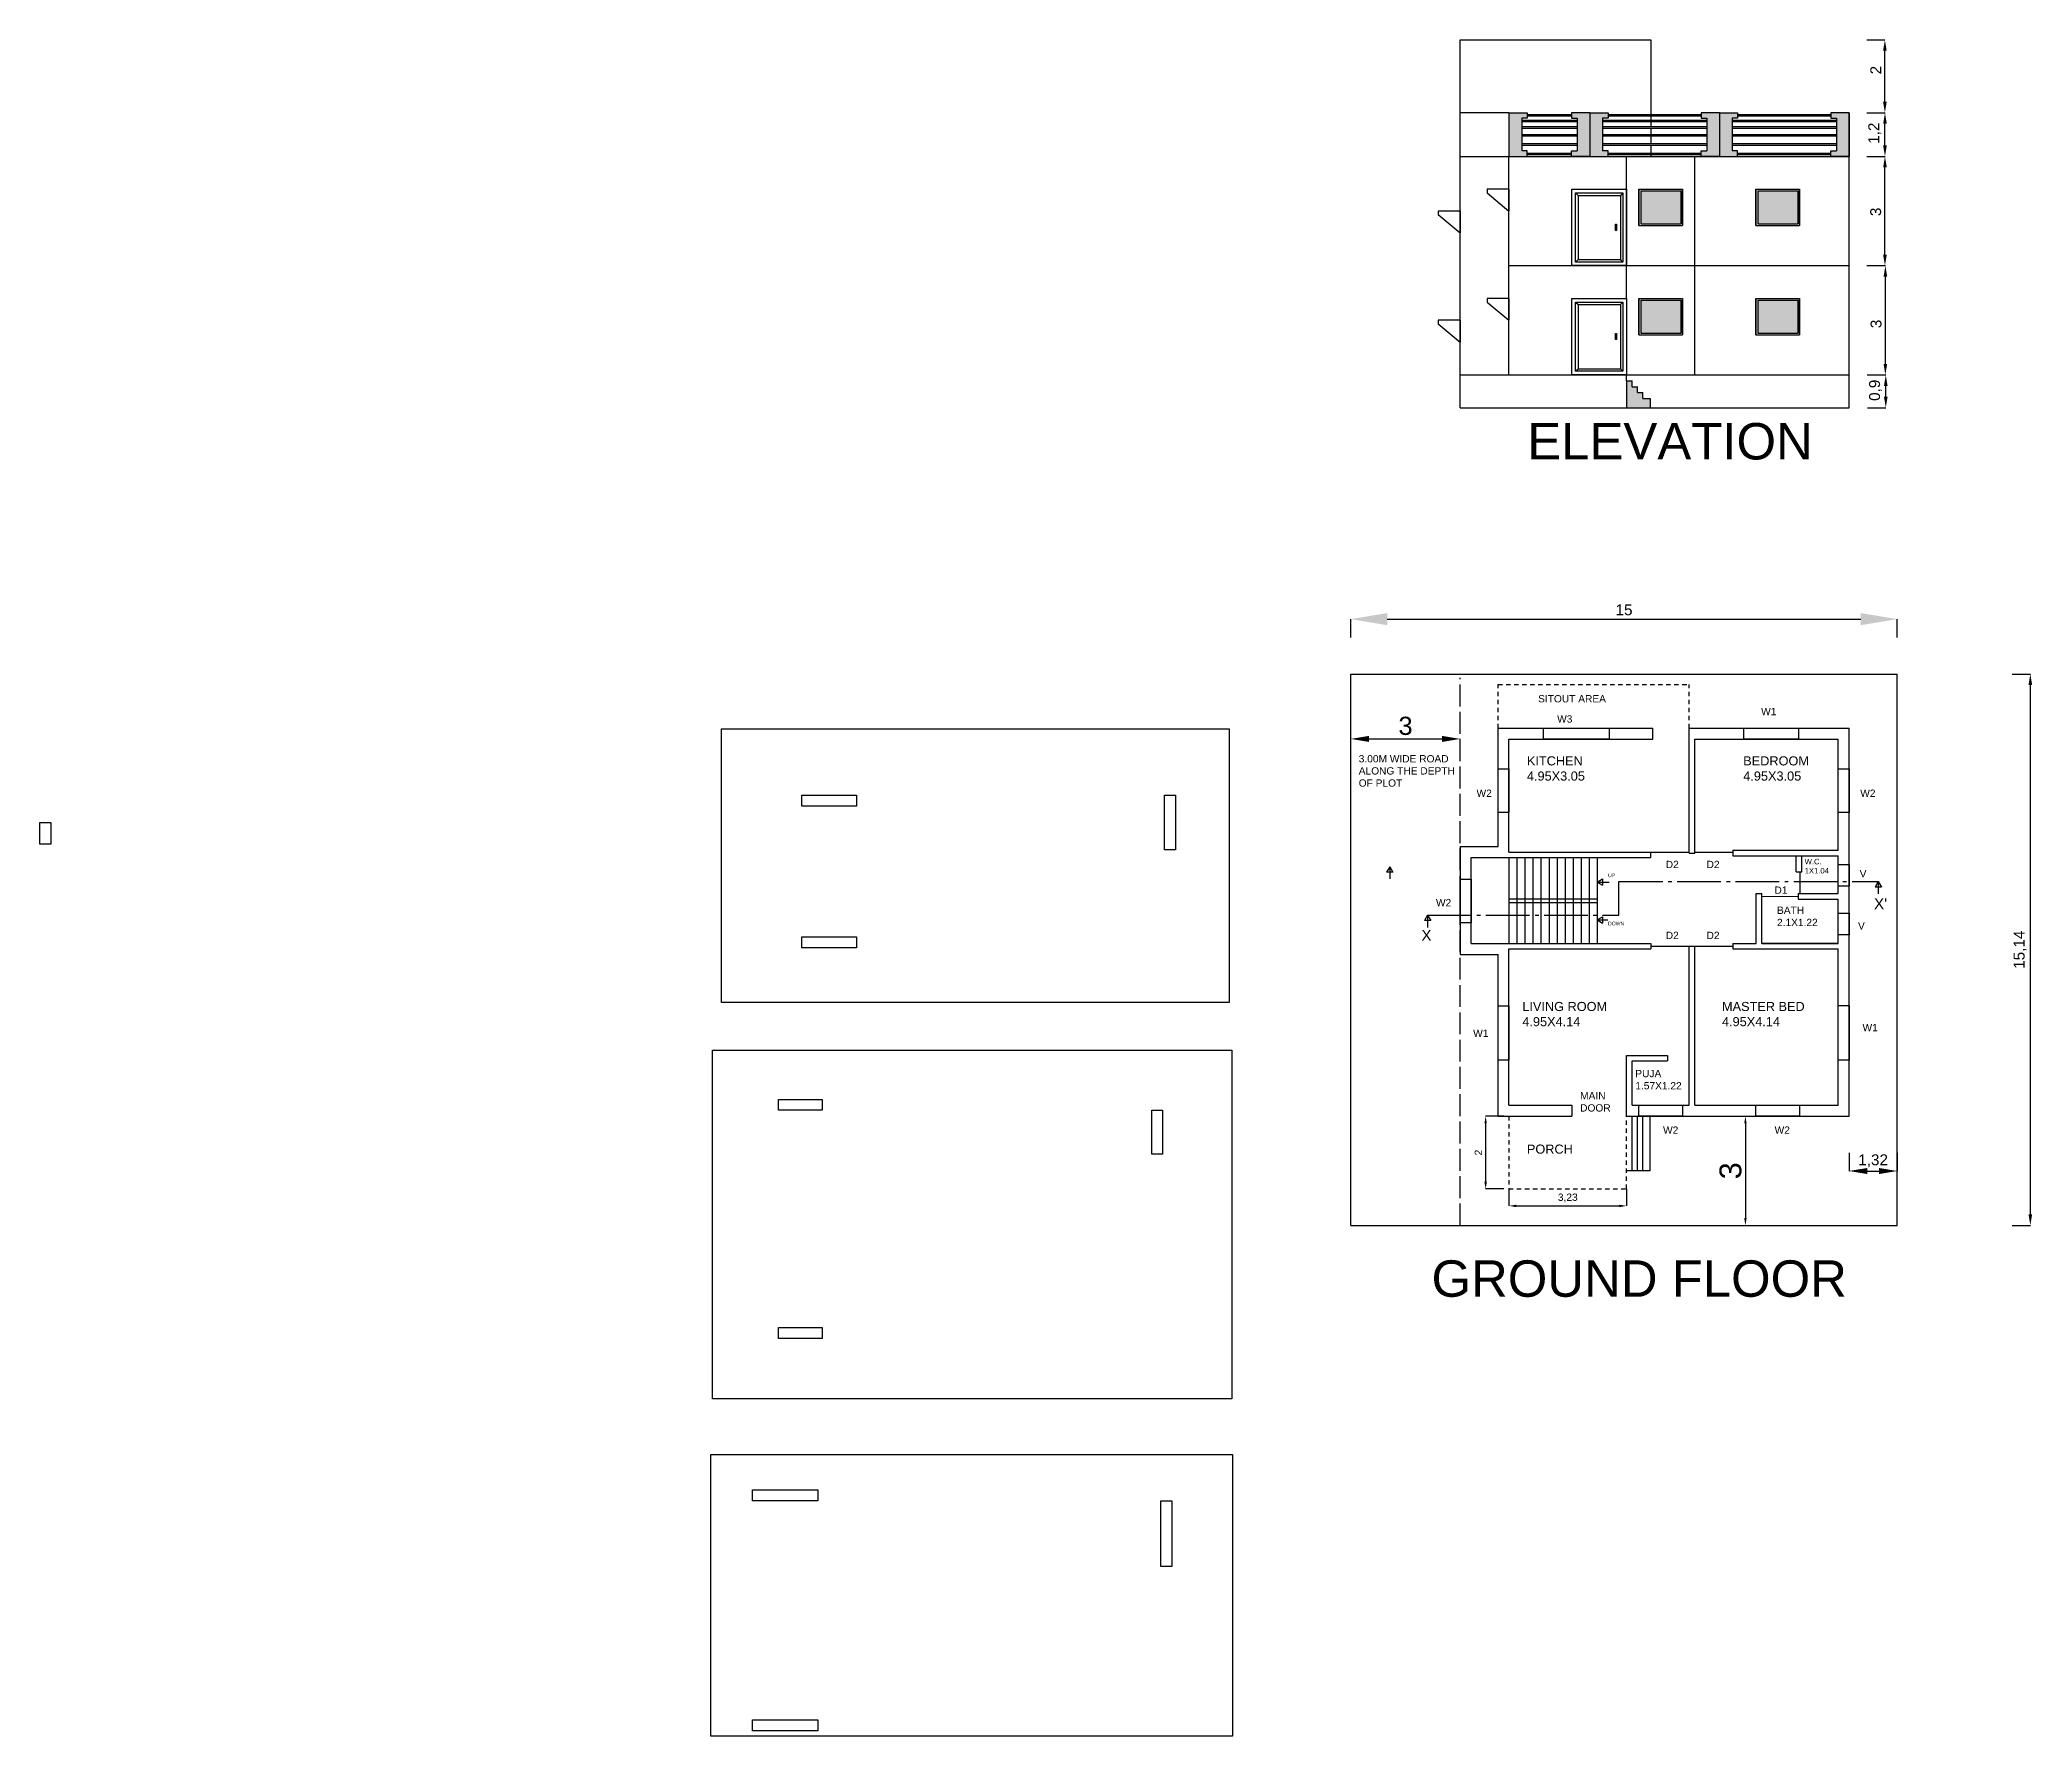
# Model space of a CAD drawing. Header units: metres. Extents: x 2556 to 2770, y 980 to 1029.
# Drawn here: x 2555.6 to 2610.3, y 980.5 to 1027.1 of the extents above; entities that cross this region are included whole.
import ezdxf

# ---------------------------------------------------------------- set-up
doc = ezdxf.new("R2010")
doc.units = ezdxf.units.M
for name, pattern in [('ACAD_ISO02W100', [15, 12, -3]), ('ACAD_ISO04W100', [30, 24, -3, 0, -3]), ('JIS_08_25', [28, 25, -1.125, 0.75, -1.125])]:
    doc.linetypes.add(name, pattern=pattern)
doc.styles.get("Standard").update_dxf_attribs({"font": 'arial.ttf'})
doc.dimstyles.new('ISO-25', dxfattribs={"dimtxt": 0.3, "dimasz": 0.3, "dimexe": 0.001, "dimexo": 0.001, "dimgap": 0.1, "dimtad": 1, "dimtxsty": 'Standard', "dimcen": 2.5, "dimadec": 0, "dimazin": 0, "dimtfac": 1, "dimtmove": 1, "dimatfit": 3, "dimfxl": 0.5, "dimfxlon": 1, "dimarcsym": 0})

msp = doc.modelspace()

# ---------------------------------------------------------------- texts
at = {"color": 7, "linetype": 'JIS_08_25', "true_color": 0xffffff, "char_height": 1, "attachment_point": 1}
for s, width, insert in [('ELEVATION', 4.812715, (2596.42, 1016.5427)), ('GROUND FLOOR', 11.978093, (2593.7895, 993.5517))]:
    msp.add_mtext_dynamic_manual_height_columns(s, width=width, gutter_width=12.5, heights=[0], dxfattribs=dict(at, insert=insert))
at = {"color": 3, "linetype": 'ACAD_ISO02W100', "ltscale": 0.1, "insert": (2596.7173, 1009.0729), "char_height": 0.2, "attachment_point": 1}
msp.add_mtext_dynamic_manual_height_columns('SITOUT AREA', width=2.606743, gutter_width=12.5, heights=[0], dxfattribs=at)
at = {"color": 3, "ltscale": 0.1, "attachment_point": 1}
for s, width, heights, insert, char_height in [('W3', 1.448358, [0.2008], (2597.24, 1008.5171), 0.2), ('W1', 1.448358, [0], (2602.841, 1008.7214), 0.2), ('KITCHEN\\P4.95X3.05', 1.798738, [0], (2596.4101, 1007.3918), 0.25), ('BEDROOM\\P4.95X3.05', 1.798738, [0], (2602.3504, 1007.3918), 0.25), ('W2', 1.448358, [0], (2595.0268, 1006.4784), 0.2), ('W2', 1.448358, [0], (2605.5635, 1006.4784), 0.2), ('D2', 1.448358, [0], (2600.2223, 1004.5227), 0.2), ('D2', 1.448358, [0], (2601.3434, 1004.5227), 0.2), ('W.C. \\P1X1.04', 0.857254, [0], (2604.0374, 1004.5752), 0.15), ('V', 1.448358, [0], (2605.5481, 1004.2676), 0.2), ('W2', 1.448358, [0], (2593.9131, 1003.4732), 0.2), ('D1', 1.448358, [0], (2603.2062, 1003.8175), 0.2), ('BATH 2.1X1.22', 1.727478, [0], (2603.2772, 1003.2636), 0.2), ('V', 1.448358, [0], (2605.5017, 1002.8361), 0.2), ('D2', 1.448358, [0], (2600.2223, 1002.5751), 0.2), ('D2', 1.448358, [0], (2601.3434, 1002.5751), 0.2), ('LIVING ROOM\\P4.95X4.14', 4.582239, [0], (2596.2845, 1000.6473), 0.25), ('MASTER BED\\P4.95X4.14', 4.582239, [0], (2601.7669, 1000.6473), 0.25), ('W1', 1.448358, [0], (2594.9342, 999.8864), 0.2), ('W1', 1.448358, [0], (2605.6256, 1000.0419), 0.2), ('PUJA\\P1.57X1.22', 1.798738, [0], (2599.3865, 998.7807), 0.2), ('MAIN DOOR', 1.019104, [0], (2597.8715, 998.1708), 0.2), ('W2', 1.448358, [0], (2600.1484, 997.2281), 0.2), ('W2', 1.448358, [0], (2603.2119, 997.2281), 0.2), ('PORCH', 1.798738, [0], (2596.4101, 996.7313), 0.25)]:
    msp.add_mtext_dynamic_manual_height_columns(s, width=width, gutter_width=12.5, heights=heights, dxfattribs=dict(at, insert=insert, char_height=char_height))
at = {"color": 3, "linetype": 'ACAD_ISO04W100', "ltscale": 0.1, "attachment_point": 1}
for s, width, insert, char_height in [('3.00M WIDE ROAD ALONG THE DEPTH OF PLOT', 2.785096, (2591.7917, 1007.425), 0.2), ('UP', 0.302603, (2598.6388, 1004.1727), 0.1), ('DOWN', 0.302603, (2598.6388, 1002.8503), 0.1)]:
    msp.add_mtext_dynamic_manual_height_columns(s, width=width, gutter_width=12.5, heights=[0], dxfattribs=dict(at, insert=insert, char_height=char_height))
at = {"color": 7, "ltscale": 0.1, "char_height": 0.3, "attachment_point": 1}
for s, insert in [("X'", (2605.941, 1003.4918)), ('X', (2593.512, 1002.6261))]:
    msp.add_mtext_dynamic_manual_height_columns(s, width=0.576636, gutter_width=12.5, heights=[0], dxfattribs=dict(at, insert=insert))

# ---------------------------------------------------------------- blocks, each defined once
blk = doc.blocks.new('*D1')
at = {"color": 0, "lineweight": -2, "ltscale": 0.1, "transparency": 16777216}
for p, q in [((2591.577, 1010.658), (2591.577, 1011.159)), ((2592.577, 1011.158), (2605.577, 1011.158)), ((2606.577, 1010.658), (2606.577, 1011.159))]:
    blk.add_line(p, q, dxfattribs=at)
at = {"color": 0, "ltscale": 0.1, "transparency": 16777216}
for points in [[(2592.577, 1011.325), (2592.577, 1010.992), (2591.577, 1011.158)], [(2605.577, 1011.325), (2605.577, 1010.992), (2606.577, 1011.158)]]:
    blk.add_solid(points, dxfattribs=at)
at = {"layer": 'Defpoints', "color": 0, "ltscale": 0.1, "transparency": 16777216}
for p in [(2606.577, 1011.158), (2591.577, 1009.651), (2606.577, 1009.651)]:
    blk.add_point(p, dxfattribs=at)
at = {"color": 0, "ltscale": 0.1, "transparency": 16777216, "insert": (2599.077, 1011.412), "char_height": 0.3, "attachment_point": 5}
blk.add_mtext('15', dxfattribs=at)
blk = doc.blocks.new('*D2')
at = {"color": 0, "linetype": 'ByBlock', "lineweight": -2, "ltscale": 0.1, "transparency": 16777216}
for p, q in [((2609.734, 1009.651), (2610.235, 1009.651)), ((2610.234, 994.811), (2610.234, 1009.351)), ((2609.734, 994.511), (2610.235, 994.511))]:
    blk.add_line(p, q, dxfattribs=at)
at = {"color": 0, "linetype": 'ByBlock', "ltscale": 0.1, "transparency": 16777216}
for points in [[(2610.184, 1009.351), (2610.284, 1009.351), (2610.234, 1009.651)], [(2610.184, 994.811), (2610.284, 994.811), (2610.234, 994.511)]]:
    blk.add_solid(points, dxfattribs=at)
at = {"layer": 'Defpoints', "color": 0, "linetype": 'ByBlock', "ltscale": 0.1, "transparency": 16777216}
for p in [(2606.577, 1009.651), (2610.234, 1009.651), (2606.577, 994.511)]:
    blk.add_point(p, dxfattribs=at)
at = {"color": 0, "linetype": 'ByBlock', "ltscale": 0.1, "transparency": 16777216, "insert": (2609.953, 1002.081), "char_height": 0.3, "attachment_point": 5, "rotation": 90}
blk.add_mtext('15,14', dxfattribs=at)
blk = doc.blocks.new('*D3')
at = {"color": 0, "lineweight": -2, "ltscale": 0.01, "transparency": 16777216}
for p, q in [((2591.577, 1007.369), (2591.577, 1007.87)), ((2592.077, 1007.869), (2594.077, 1007.869)), ((2594.577, 1007.369), (2594.577, 1007.87))]:
    blk.add_line(p, q, dxfattribs=at)
at = {"color": 0, "ltscale": 0.01, "transparency": 16777216}
for points in [[(2592.077, 1007.953), (2592.077, 1007.786), (2591.577, 1007.869)], [(2594.077, 1007.953), (2594.077, 1007.786), (2594.577, 1007.869)]]:
    blk.add_solid(points, dxfattribs=at)
at = {"layer": 'Defpoints', "color": 0, "ltscale": 0.01, "transparency": 16777216}
for p in [(2594.577, 1007.869), (2591.577, 1004.911), (2594.577, 1004.911)]:
    blk.add_point(p, dxfattribs=at)
at = {"color": 0, "ltscale": 0.01, "transparency": 16777216, "insert": (2593.077, 1008.225), "char_height": 0.5, "attachment_point": 5}
blk.add_mtext('3', dxfattribs=at)
blk = doc.blocks.new('*D4')
at = {"color": 0, "linetype": 'ByBlock', "lineweight": -2, "ltscale": 0.1, "transparency": 16777216}
for p, q in [((2601.91, 997.511), (2602.412, 997.511)), ((2601.91, 994.511), (2602.412, 994.511))]:
    blk.add_line(p, q, dxfattribs=at)
at = {"color": 0, "linetype": 'ByBlock', "ltscale": 0.1, "transparency": 16777216}
blk.add_line((2602.41, 997.311), (2602.41, 994.711), dxfattribs=at)
for points in [[(2602.376, 997.311), (2602.443, 997.311), (2602.41, 997.511)], [(2602.376, 994.711), (2602.443, 994.711), (2602.41, 994.511)]]:
    blk.add_solid(points, dxfattribs=at)
at = {"layer": 'Defpoints', "color": 0, "linetype": 'ByBlock', "ltscale": 0.1, "transparency": 16777216}
for p in [(2601.797, 997.511), (2601.756, 994.511), (2602.41, 994.511)]:
    blk.add_point(p, dxfattribs=at)
at = {"color": 0, "linetype": 'ByBlock', "ltscale": 0.1, "transparency": 16777216, "insert": (2602.003, 996.011), "char_height": 0.6, "attachment_point": 5, "rotation": 90}
blk.add_mtext('3', dxfattribs=at)
blk = doc.blocks.new('*D5')
at = {"color": 0, "linetype": 'ACAD_ISO04W100', "lineweight": -2, "ltscale": 0.1, "transparency": 16777216}
for p, q in [((2595.777, 997.511), (2595.275, 997.511)), ((2595.277, 997.311), (2595.277, 995.711)), ((2595.777, 995.511), (2595.275, 995.511))]:
    blk.add_line(p, q, dxfattribs=at)
at = {"color": 0, "linetype": 'ACAD_ISO04W100', "ltscale": 0.1, "transparency": 16777216}
for points in [[(2595.243, 997.311), (2595.31, 997.311), (2595.277, 997.511)], [(2595.243, 995.711), (2595.31, 995.711), (2595.277, 995.511)]]:
    blk.add_solid(points, dxfattribs=at)
at = {"layer": 'Defpoints', "color": 0, "linetype": 'ACAD_ISO04W100', "ltscale": 0.1, "transparency": 16777216}
for p in [(2595.917, 997.511), (2595.277, 995.511), (2595.917, 995.511)]:
    blk.add_point(p, dxfattribs=at)
at = {"color": 0, "linetype": 'ACAD_ISO04W100', "ltscale": 0.1, "transparency": 16777216, "insert": (2595.076, 996.511), "char_height": 0.2, "attachment_point": 5, "rotation": 90}
blk.add_mtext('2', dxfattribs=at)
blk = doc.blocks.new('*D6')
at = {"color": 0, "linetype": 'ByBlock', "lineweight": -2, "ltscale": 0.1, "transparency": 16777216}
for p, q in [((2595.917, 995.509), (2595.917, 995.045)), ((2599.147, 995.509), (2599.147, 995.045)), ((2596.117, 995.047), (2598.947, 995.047))]:
    blk.add_line(p, q, dxfattribs=at)
at = {"color": 0, "linetype": 'ByBlock', "ltscale": 0.1, "transparency": 16777216}
for points in [[(2596.117, 995.08), (2596.117, 995.013), (2595.917, 995.047)], [(2598.947, 995.08), (2598.947, 995.013), (2599.147, 995.047)]]:
    blk.add_solid(points, dxfattribs=at)
at = {"layer": 'Defpoints', "color": 0, "linetype": 'ByBlock', "ltscale": 0.1, "transparency": 16777216}
for p in [(2595.917, 995.511), (2599.147, 995.511), (2599.147, 995.047)]:
    blk.add_point(p, dxfattribs=at)
at = {"color": 0, "linetype": 'ByBlock', "ltscale": 0.1, "transparency": 16777216, "insert": (2597.532, 995.267), "char_height": 0.2, "attachment_point": 5}
blk.add_mtext('3,23', dxfattribs=at)
blk = doc.blocks.new('*D7')
at = {"color": 0, "lineweight": -2, "ltscale": 0.1, "transparency": 16777216}
for p, q in [((2605.257, 996.505), (2605.257, 996.004)), ((2606.577, 996.505), (2606.577, 996.004)), ((2605.757, 996.005), (2606.077, 996.005))]:
    blk.add_line(p, q, dxfattribs=at)
at = {"color": 0, "ltscale": 0.1, "transparency": 16777216}
for points in [[(2605.757, 996.088), (2605.757, 995.921), (2605.257, 996.005)], [(2606.077, 996.088), (2606.077, 995.921), (2606.577, 996.005)]]:
    blk.add_solid(points, dxfattribs=at)
at = {"layer": 'Defpoints', "color": 0, "ltscale": 0.1, "transparency": 16777216}
for p in [(2605.257, 997.511), (2606.577, 997.511), (2606.577, 996.005)]:
    blk.add_point(p, dxfattribs=at)
at = {"color": 0, "ltscale": 0.1, "transparency": 16777216, "insert": (2605.917, 996.285), "char_height": 0.3, "attachment_point": 5}
blk.add_mtext('1,32', dxfattribs=at)
blk = doc.blocks.new('*D31')
at = {"color": 0, "linetype": 'ACAD_ISO04W100', "lineweight": -2, "ltscale": 0.1, "transparency": 16777216}
for p, q in [((2605.764, 1017.864), (2606.265, 1017.864)), ((2606.264, 1017.264), (2606.264, 1017.564)), ((2605.764, 1016.964), (2606.265, 1016.964))]:
    blk.add_line(p, q, dxfattribs=at)
at = {"color": 0, "linetype": 'ACAD_ISO04W100', "ltscale": 0.1, "transparency": 16777216}
for points in [[(2606.214, 1017.564), (2606.314, 1017.564), (2606.264, 1017.864)], [(2606.214, 1017.264), (2606.314, 1017.264), (2606.264, 1016.964)]]:
    blk.add_solid(points, dxfattribs=at)
at = {"layer": 'Defpoints', "color": 0, "linetype": 'ACAD_ISO04W100', "ltscale": 0.1, "transparency": 16777216}
for p in [(2605.257, 1017.864), (2606.264, 1017.864), (2605.257, 1016.964)]:
    blk.add_point(p, dxfattribs=at)
at = {"color": 0, "linetype": 'ACAD_ISO04W100', "ltscale": 0.1, "transparency": 16777216, "insert": (2605.984, 1017.442), "char_height": 0.3, "attachment_point": 5, "rotation": 90}
blk.add_mtext('0,9', dxfattribs=at)
blk = doc.blocks.new('*D32')
at = {"color": 0, "linetype": 'ACAD_ISO04W100', "lineweight": -2, "ltscale": 0.1, "transparency": 16777216}
for p, q in [((2605.753, 1020.864), (2606.254, 1020.864)), ((2606.253, 1018.164), (2606.253, 1020.564)), ((2605.753, 1017.864), (2606.254, 1017.864))]:
    blk.add_line(p, q, dxfattribs=at)
at = {"color": 0, "linetype": 'ACAD_ISO04W100', "ltscale": 0.1, "transparency": 16777216}
for points in [[(2606.203, 1020.564), (2606.303, 1020.564), (2606.253, 1020.864)], [(2606.203, 1018.164), (2606.303, 1018.164), (2606.253, 1017.864)]]:
    blk.add_solid(points, dxfattribs=at)
at = {"layer": 'Defpoints', "color": 0, "linetype": 'ACAD_ISO04W100', "ltscale": 0.1, "transparency": 16777216}
for p in [(2605.257, 1020.864), (2606.253, 1020.864), (2605.257, 1017.864)]:
    blk.add_point(p, dxfattribs=at)
at = {"color": 0, "linetype": 'ACAD_ISO04W100', "ltscale": 0.1, "transparency": 16777216, "insert": (2605.999, 1019.264), "char_height": 0.3, "attachment_point": 5, "rotation": 90}
blk.add_mtext('3', dxfattribs=at)
blk = doc.blocks.new('*D33')
at = {"color": 0, "linetype": 'ACAD_ISO04W100', "lineweight": -2, "ltscale": 0.1, "transparency": 16777216}
for p, q in [((2605.742, 1023.864), (2606.243, 1023.864)), ((2606.242, 1021.164), (2606.242, 1023.564)), ((2605.742, 1020.864), (2606.243, 1020.864))]:
    blk.add_line(p, q, dxfattribs=at)
at = {"color": 0, "linetype": 'ACAD_ISO04W100', "ltscale": 0.1, "transparency": 16777216}
for points in [[(2606.192, 1023.564), (2606.292, 1023.564), (2606.242, 1023.864)], [(2606.192, 1021.164), (2606.292, 1021.164), (2606.242, 1020.864)]]:
    blk.add_solid(points, dxfattribs=at)
at = {"layer": 'Defpoints', "color": 0, "linetype": 'ACAD_ISO04W100', "ltscale": 0.1, "transparency": 16777216}
for p in [(2605.257, 1023.864), (2606.242, 1023.864), (2605.257, 1020.864)]:
    blk.add_point(p, dxfattribs=at)
at = {"color": 0, "linetype": 'ACAD_ISO04W100', "ltscale": 0.1, "transparency": 16777216, "insert": (2605.989, 1022.341), "char_height": 0.3, "attachment_point": 5, "rotation": 90}
blk.add_mtext('3', dxfattribs=at)
blk = doc.blocks.new('*D34')
at = {"color": 0, "linetype": 'ACAD_ISO04W100', "lineweight": -2, "ltscale": 0.1, "transparency": 16777216}
for p, q in [((2605.742, 1025.064), (2606.243, 1025.064)), ((2606.242, 1024.164), (2606.242, 1024.764)), ((2605.742, 1023.864), (2606.243, 1023.864))]:
    blk.add_line(p, q, dxfattribs=at)
at = {"color": 0, "linetype": 'ACAD_ISO04W100', "ltscale": 0.1, "transparency": 16777216}
for points in [[(2606.192, 1024.764), (2606.292, 1024.764), (2606.242, 1025.064)], [(2606.192, 1024.164), (2606.292, 1024.164), (2606.242, 1023.864)]]:
    blk.add_solid(points, dxfattribs=at)
at = {"layer": 'Defpoints', "color": 0, "linetype": 'ACAD_ISO04W100', "ltscale": 0.1, "transparency": 16777216}
for p in [(2605.257, 1025.064), (2606.242, 1025.064), (2605.257, 1023.864)]:
    blk.add_point(p, dxfattribs=at)
at = {"color": 0, "linetype": 'ACAD_ISO04W100', "ltscale": 0.1, "transparency": 16777216, "insert": (2605.962, 1024.5), "char_height": 0.3, "attachment_point": 5, "rotation": 90}
blk.add_mtext('1,2', dxfattribs=at)
blk = doc.blocks.new('*D35')
at = {"color": 0, "linetype": 'ACAD_ISO04W100', "lineweight": -2, "ltscale": 0.1, "transparency": 16777216}
for p, q in [((2605.74, 1027.064), (2606.241, 1027.064)), ((2606.24, 1025.364), (2606.24, 1026.764)), ((2605.74, 1025.064), (2606.241, 1025.064))]:
    blk.add_line(p, q, dxfattribs=at)
at = {"color": 0, "linetype": 'ACAD_ISO04W100', "ltscale": 0.1, "transparency": 16777216}
for points in [[(2606.19, 1026.764), (2606.29, 1026.764), (2606.24, 1027.064)], [(2606.19, 1025.364), (2606.29, 1025.364), (2606.24, 1025.064)]]:
    blk.add_solid(points, dxfattribs=at)
at = {"layer": 'Defpoints', "color": 0, "linetype": 'ACAD_ISO04W100', "ltscale": 0.1, "transparency": 16777216}
for p in [(2605.563, 1027.064), (2606.24, 1027.064), (2605.563, 1025.064)]:
    blk.add_point(p, dxfattribs=at)
at = {"color": 0, "linetype": 'ACAD_ISO04W100', "ltscale": 0.1, "transparency": 16777216, "insert": (2605.99, 1026.233), "char_height": 0.3, "attachment_point": 5, "rotation": 90}
blk.add_mtext('2', dxfattribs=at)

# ---------------------------------------------------------------- dimensions: what is measured, and where the dimension line sits
at = {"color": 3, "linetype": 'ACAD_ISO04W100', "ltscale": 0.1}
for base, p1, p2, picture, middle, dimtype in [((2606.2404, 1027.0645), (2605.5629, 1025.0645), (2605.5629, 1027.0645), '*D35', (2606.2404, 1026.2334), 160), ((2606.2419, 1025.0645), (2605.2568, 1023.8645), (2605.2568, 1025.0645), '*D34', (2606.2419, 1024.5003), 161), ((2606.2421, 1023.8645), (2605.2568, 1020.8645), (2605.2568, 1023.8645), '*D33', (2606.2421, 1022.3406), 161), ((2606.2526, 1020.8645), (2605.2568, 1017.8645), (2605.2568, 1020.8645), '*D32', (2606.2526, 1019.2638), 160), ((2606.2643, 1017.8645), (2605.2568, 1016.9645), (2605.2568, 1017.8645), '*D31', (2606.2643, 1017.4415), 160)]:
    dim = msp.add_linear_dim(base=base, p1=p1, p2=p2, angle=90, dimstyle='ISO-25', dxfattribs=at)
    dim.commit()
    dim.dimension.update_dxf_attribs({"geometry": picture, "text_midpoint": middle, "dimtype": dimtype})
at = {"color": 7, "ltscale": 0.1}
dim = msp.add_linear_dim(base=(2606.5768, 1011.1585), p1=(2591.5768, 1009.6511), p2=(2606.5768, 1009.6511), dimstyle='ISO-25', override={"dimasz": 1}, dxfattribs=at)
dim.commit()
dim.dimension.update_dxf_attribs({"geometry": '*D1', "text_midpoint": (2599.0768, 1011.4116)})
at = {"color": 7, "linetype": 'ByBlock', "ltscale": 0.1}
dim = msp.add_linear_dim(base=(2610.2337, 1009.6511), p1=(2606.5768, 994.5111), p2=(2606.5768, 1009.6511), angle=90, dimstyle='ISO-25', dxfattribs=at)
dim.commit()
dim.dimension.update_dxf_attribs({"geometry": '*D2', "text_midpoint": (2609.9534, 1002.0811)})
at = {"color": 7, "ltscale": 0.01}
dim = msp.add_linear_dim(base=(2594.5768, 1007.8692), p1=(2591.5768, 1004.9111), p2=(2594.5768, 1004.9111), dimstyle='ISO-25', override={"dimtxt": 0.5, "dimasz": 0.5}, dxfattribs=at)
dim.commit()
dim.dimension.update_dxf_attribs({"geometry": '*D3', "text_midpoint": (2593.0768, 1008.2247)})
at = {"color": 7, "linetype": 'ACAD_ISO04W100', "ltscale": 0.1}
dim = msp.add_linear_dim(base=(2595.2767, 995.5111), p1=(2595.9168, 997.5111), p2=(2595.9168, 995.5111), angle=90, dimstyle='ISO-25', override={"dimtxt": 0.2, "dimasz": 0.2, "dimexe": 0.002, "dimexo": 0.002}, dxfattribs=at)
dim.commit()
dim.dimension.update_dxf_attribs({"geometry": '*D5', "text_midpoint": (2595.0763, 996.5111)})
at = {"color": 7, "linetype": 'ByBlock', "ltscale": 0.1}
dim = msp.add_linear_dim(base=(2602.4098, 994.5111), p1=(2601.7965, 997.5111), p2=(2601.7561, 994.5111), angle=90, dimstyle='ISO-25', override={"dimtxt": 0.6, "dimasz": 0.2, "dimexe": 0.002, "dimexo": 0.002, "dimlwd": 65535}, dxfattribs=at)
dim.commit()
dim.dimension.update_dxf_attribs({"geometry": '*D4', "text_midpoint": (2602.0032, 996.0111)})
at = {"color": 7, "ltscale": 0.1}
dim = msp.add_linear_dim(base=(2606.5768, 996.0046), p1=(2605.2568, 997.5111), p2=(2606.5768, 997.5111), dimstyle='ISO-25', override={"dimtxt": 0.3, "dimasz": 0.5}, dxfattribs=at)
dim.commit()
dim.dimension.update_dxf_attribs({"geometry": '*D7', "text_midpoint": (2605.9168, 996.0046), "dimtype": 160})
at = {"color": 7, "linetype": 'ByBlock', "ltscale": 0.1}
dim = msp.add_linear_dim(base=(2599.1468, 995.0466), p1=(2595.9168, 995.5111), p2=(2599.1468, 995.5111), dimstyle='ISO-25', override={"dimtxt": 0.2, "dimasz": 0.2, "dimexe": 0.002, "dimexo": 0.002}, dxfattribs=at)
dim.commit()
dim.dimension.update_dxf_attribs({"geometry": '*D6', "text_midpoint": (2597.5318, 995.2668)})

# ---------------------------------------------------------------- hatches: boundary and pattern name
at = {"ltscale": 0.1}
h = msp.add_hatch(color=7, dxfattribs=at)
h.dxf.hatch_style = 1
h.paths.add_polyline_path([(2596.4168, 1025.0645), (2595.9168, 1025.0645), (2595.9168, 1023.8645), (2596.4168, 1023.8645), (2596.4168, 1024.0145), (2596.2668, 1024.0145), (2596.2668, 1024.9145), (2596.4168, 1024.9145)])
h.paths.add_polyline_path([(2598.1368, 1025.0645), (2597.6368, 1025.0645), (2597.6368, 1024.9145), (2597.7868, 1024.9145), (2597.7868, 1024.0145), (2597.6368, 1024.0145), (2597.6368, 1023.8645), (2598.1368, 1023.8645)])
h.paths.add_polyline_path([(2598.4868, 1024.9145), (2598.6368, 1024.9145), (2598.6368, 1025.0645), (2598.1368, 1025.0645), (2598.1368, 1023.8645), (2598.6368, 1023.8645), (2598.6368, 1024.0145), (2598.4868, 1024.0145)])
h.paths.add_polyline_path([(2601.6968, 1025.0645), (2601.1968, 1025.0645), (2601.1968, 1024.9145), (2601.3468, 1024.9145), (2601.3468, 1024.0145), (2601.1968, 1024.0145), (2601.1968, 1023.8645), (2601.6968, 1023.8645)])
h.paths.add_polyline_path([(2602.0468, 1024.9145), (2602.1968, 1024.9145), (2602.1968, 1025.0645), (2601.6968, 1025.0645), (2601.6968, 1023.8645), (2602.1968, 1023.8645), (2602.1968, 1024.0145), (2602.0468, 1024.0145)])
h.paths.add_polyline_path([(2605.2568, 1025.0645), (2604.7568, 1025.0645), (2604.7568, 1024.9145), (2604.9068, 1024.9145), (2604.9068, 1024.0145), (2604.7568, 1024.0145), (2604.7568, 1023.8645), (2605.2568, 1023.8645)])
h = msp.add_hatch(dxfattribs=at)
h.set_pattern_fill('ANSI33', scale=0.01)
h.paths.add_polyline_path([(2600.634, 1022.9145), (2599.534, 1022.9145), (2599.534, 1022.0145), (2600.634, 1022.0145)])
h.paths.add_polyline_path([(2603.8474, 1022.9145), (2602.7474, 1022.9145), (2602.7474, 1022.0145), (2603.8474, 1022.0145)])
h.paths.add_polyline_path([(2600.634, 1019.9145), (2599.534, 1019.9145), (2599.534, 1019.0145), (2600.634, 1019.0145)])
h.paths.add_polyline_path([(2603.8474, 1019.9145), (2602.7474, 1019.9145), (2602.7474, 1019.0145), (2603.8474, 1019.0145)])
h = msp.add_hatch(color=7, dxfattribs=at)
h.dxf.hatch_style = 1
h.paths.add_polyline_path([(2599.5968, 1017.2165), (2599.5975, 1017.3785), (2599.4468, 1017.3785), (2599.4468, 1017.5405), (2599.2968, 1017.5405), (2599.2968, 1017.7025), (2599.1468, 1017.7025), (2599.1468, 1016.9645), (2599.7974, 1016.9645), (2599.7987, 1017.2165)])

# ---------------------------------------------------------------- linework, layer by layer
at = {"color": 1, "ltscale": 0.1}
for p, q in [((2594.5768, 1025.0645), (2594.5768, 1027.0645)), ((2594.5768, 1027.0645), (2599.8168, 1027.0645)), ((2599.8168, 1027.0645), (2599.8165, 1025.0145)), ((2594.5768, 1016.9645), (2594.5768, 1025.0645)), ((2595.9168, 1025.0645), (2594.5768, 1025.0645)), ((2598.1368, 1025.0645), (2598.1368, 1023.8645)), ((2601.6968, 1025.0645), (2601.6968, 1023.8645)), ((2605.2568, 1016.9645), (2605.2568, 1025.0645)), ((2594.5768, 1023.8645), (2605.2568, 1023.8645)), ((2595.9168, 1017.8645), (2595.9168, 1023.8645)), ((2599.1468, 1019.9645), (2599.1468, 1023.8645)), ((2601.0168, 1017.8645), (2601.0168, 1023.8645)), ((2595.9168, 1020.8645), (2605.2568, 1020.8645)), ((2594.5768, 1017.8645), (2605.2568, 1017.8645)), ((2594.5768, 1016.9645), (2605.2568, 1016.9645)), ((2595.6168, 1004.9111), (2595.6168, 1008.1611)), ((2595.9168, 1007.8111), (2595.9168, 1007.8611)), ((2595.9168, 1004.7611), (2595.9168, 1007.8111)), ((2599.8668, 1007.8611), (2599.8668, 1008.1611)), ((2594.5768, 1004.9111), (2594.5768, 1001.9511)), ((2599.8168, 1004.6111), (2599.8168, 1004.7611)), ((2600.8668, 1004.7361), (2601.0168, 1004.7361)), ((2602.0668, 1004.8111), (2602.0668, 1004.6611)), ((2603.8068, 1004.2211), (2603.8068, 1004.6611)), ((2603.9568, 1004.2211), (2603.9568, 1004.6611)), ((2603.8068, 1004.2211), (2603.9568, 1004.2211)), ((2602.7068, 1002.2511), (2602.7068, 1003.6211)), ((2602.7068, 1003.6211), (2602.8568, 1003.6211)), ((2602.8568, 1002.2511), (2602.8568, 1003.6211)), ((2603.8568, 1003.6211), (2603.8568, 1003.4711)), ((2599.8168, 1002.2511), (2599.8168, 1002.1011)), ((2602.0668, 1002.2511), (2602.0668, 1002.1011)), ((2604.9568, 1002.2511), (2602.8568, 1002.2511)), ((2595.9168, 997.8111), (2595.9168, 1002.1011)), ((2600.8668, 1002.1761), (2601.0168, 1002.1761)), ((2600.2668, 999.1811), (2600.2668, 999.0311)), ((2597.6468, 997.8111), (2597.6468, 997.5111))]:
    msp.add_line(p, q, dxfattribs=at)
at = {"color": 4, "ltscale": 0.1}
for p, q in [((2595.9168, 1025.0645), (2596.4168, 1025.0645)), ((2595.9168, 1025.0645), (2595.9168, 1023.8645)), ((2596.4168, 1024.9145), (2596.2668, 1024.9145)), ((2596.2668, 1024.9145), (2596.2668, 1024.0145)), ((2596.2668, 1024.8616), (2597.7868, 1024.8616)), ((2596.2668, 1024.8216), (2597.7868, 1024.8216)), ((2596.2668, 1024.6839), (2597.7868, 1024.6839)), ((2596.4168, 1025.0645), (2596.4168, 1024.9145)), ((2596.4168, 1025.0145), (2597.6368, 1025.0145)), ((2596.4168, 1024.9745), (2597.6368, 1024.9745)), ((2598.1368, 1025.0645), (2597.6368, 1025.0645)), ((2597.6368, 1025.0645), (2597.6368, 1024.9145)), ((2597.6368, 1024.9145), (2597.7868, 1024.9145)), ((2597.7868, 1024.9145), (2597.7868, 1024.0145)), ((2598.1368, 1025.0645), (2598.6368, 1025.0645)), ((2598.1368, 1025.0645), (2598.1368, 1023.8645)), ((2598.6368, 1024.9145), (2598.4868, 1024.9145)), ((2598.4868, 1024.9145), (2598.4868, 1024.0145)), ((2598.4868, 1024.8616), (2601.3468, 1024.8616)), ((2598.4868, 1024.8216), (2601.3468, 1024.8216)), ((2598.4868, 1024.6839), (2601.3468, 1024.6839)), ((2598.6368, 1025.0645), (2598.6368, 1024.9145)), ((2598.6368, 1025.0145), (2601.1968, 1025.0145)), ((2598.6368, 1024.9745), (2601.1968, 1024.9745)), ((2601.6968, 1025.0645), (2601.1968, 1025.0645)), ((2601.1968, 1025.0645), (2601.1968, 1024.9145)), ((2601.1968, 1024.9145), (2601.3468, 1024.9145)), ((2601.3468, 1024.9145), (2601.3468, 1024.0145)), ((2601.6968, 1025.0645), (2602.1968, 1025.0645)), ((2601.6968, 1025.0645), (2601.6968, 1023.8645)), ((2602.1968, 1024.9145), (2602.0468, 1024.9145)), ((2602.0468, 1024.9145), (2602.0468, 1024.0145)), ((2602.0468, 1024.8616), (2604.9068, 1024.8616)), ((2602.0468, 1024.8216), (2604.9068, 1024.8216)), ((2602.0468, 1024.6839), (2604.9068, 1024.6839)), ((2602.1968, 1025.0645), (2602.1968, 1024.9145)), ((2602.1968, 1025.0145), (2604.7568, 1025.0145)), ((2602.1968, 1024.9745), (2604.7568, 1024.9745)), ((2605.2568, 1025.0645), (2604.7568, 1025.0645)), ((2604.7568, 1025.0645), (2604.7568, 1024.9145)), ((2604.7568, 1024.9145), (2604.9068, 1024.9145)), ((2604.9068, 1024.9145), (2604.9068, 1024.0145)), ((2605.2568, 1025.0645), (2605.2568, 1023.8645)), ((2596.2668, 1024.6439), (2597.7868, 1024.6439)), ((2596.2668, 1024.4645), (2597.7868, 1024.4645)), ((2596.2668, 1024.4245), (2597.7868, 1024.4245)), ((2596.2668, 1024.2146), (2597.7868, 1024.2146)), ((2596.2668, 1024.1746), (2597.7868, 1024.1746)), ((2598.4868, 1024.6439), (2601.3468, 1024.6439)), ((2598.4868, 1024.4645), (2601.3468, 1024.4645)), ((2598.4868, 1024.4245), (2601.3468, 1024.4245)), ((2598.4868, 1024.2146), (2601.3468, 1024.2146)), ((2598.4868, 1024.1746), (2601.3468, 1024.1746)), ((2602.0468, 1024.6439), (2604.9068, 1024.6439)), ((2602.0468, 1024.4645), (2604.9068, 1024.4645)), ((2602.0468, 1024.4245), (2604.9068, 1024.4245)), ((2602.0468, 1024.2146), (2604.9068, 1024.2146)), ((2602.0468, 1024.1746), (2604.9068, 1024.1746)), ((2595.9168, 1023.8645), (2596.4168, 1023.8645)), ((2596.4168, 1024.0145), (2596.2668, 1024.0145)), ((2596.4168, 1023.8645), (2596.4168, 1024.0145)), ((2596.4168, 1023.9561), (2597.6368, 1023.9561)), ((2596.4168, 1023.9161), (2597.6368, 1023.9161)), ((2597.6368, 1023.8645), (2597.6368, 1024.0145)), ((2597.6368, 1024.0145), (2597.7868, 1024.0145)), ((2598.1368, 1023.8645), (2597.6368, 1023.8645)), ((2598.1368, 1023.8645), (2598.6368, 1023.8645)), ((2598.6368, 1024.0145), (2598.4868, 1024.0145)), ((2598.6368, 1023.8645), (2598.6368, 1024.0145)), ((2598.6368, 1023.9561), (2601.1968, 1023.9561)), ((2598.6368, 1023.9161), (2601.1968, 1023.9161)), ((2601.1968, 1023.8645), (2601.1968, 1024.0145)), ((2601.1968, 1024.0145), (2601.3468, 1024.0145)), ((2601.6968, 1023.8645), (2601.1968, 1023.8645)), ((2601.6968, 1023.8645), (2602.1968, 1023.8645)), ((2602.1968, 1024.0145), (2602.0468, 1024.0145)), ((2602.1968, 1023.8645), (2602.1968, 1024.0145)), ((2602.1968, 1023.9561), (2604.7568, 1023.9561)), ((2602.1968, 1023.9161), (2604.7568, 1023.9161)), ((2604.7568, 1023.8645), (2604.7568, 1024.0145)), ((2604.7568, 1024.0145), (2604.9068, 1024.0145)), ((2605.2568, 1023.8645), (2604.7568, 1023.8645))]:
    msp.add_line(p, q, dxfattribs=at)
at = {"color": 7, "ltscale": 0.1}
for p, q in [((2599.8165, 1024.8216), (2599.8164, 1024.6839)), ((2599.8165, 1024.9745), (2599.8165, 1024.8616)), ((2599.8164, 1024.1746), (2599.8163, 1023.9561)), ((2599.8164, 1024.6439), (2599.8164, 1024.4645)), ((2599.8164, 1024.4245), (2599.8164, 1024.2146)), ((2599.8163, 1023.9161), (2599.8163, 1023.8645)), ((2597.6468, 1020.8645), (2597.6468, 1022.9645)), ((2599.484, 1021.9645), (2599.484, 1022.9645)), ((2600.684, 1021.9645), (2600.684, 1022.9645)), ((2600.684, 1021.9645), (2600.684, 1022.9645)), ((2602.6974, 1021.9645), (2602.6974, 1022.9645)), ((2603.8974, 1021.9645), (2603.8974, 1022.9645)), ((2603.8974, 1021.9645), (2603.8974, 1022.9645)), ((2599.484, 1018.9645), (2599.484, 1019.9645)), ((2600.684, 1018.9645), (2600.684, 1019.9645)), ((2602.6974, 1018.9645), (2602.6974, 1019.9645)), ((2603.8974, 1018.9645), (2603.8974, 1019.9645)), ((2599.1468, 1017.7025), (2599.1468, 1017.8645)), ((2599.1468, 1017.7025), (2599.2968, 1017.7025)), ((2599.1468, 1017.7025), (2599.1468, 1016.9645)), ((2599.2968, 1017.5405), (2599.2968, 1017.7025)), ((2599.2968, 1017.5405), (2599.4468, 1017.5405)), ((2599.4468, 1017.3785), (2599.4468, 1017.5405)), ((2599.4468, 1017.3785), (2599.5975, 1017.3785)), ((2599.5968, 1017.2165), (2599.5975, 1017.3785)), ((2599.5968, 1017.2165), (2599.7987, 1017.2165)), ((2599.7987, 1017.2165), (2599.7974, 1016.9645))]:
    msp.add_line(p, q, dxfattribs=at)
at = {"color": 3}
for p, q in [((2595.9168, 1022.9645), (2595.3168, 1022.9645)), ((2595.3168, 1022.9645), (2595.3168, 1022.8645)), ((2595.3168, 1022.8645), (2595.9168, 1022.3645)), ((2595.9168, 1022.9645), (2595.9168, 1022.3645)), ((2594.5768, 1022.3645), (2593.9768, 1022.3645)), ((2593.9768, 1022.3645), (2593.9768, 1022.2645)), ((2593.9768, 1022.2645), (2594.5768, 1021.7645)), ((2594.5768, 1022.3645), (2594.5768, 1021.7645)), ((2595.9168, 1019.9645), (2595.3168, 1019.9645)), ((2595.3168, 1019.8645), (2595.9168, 1019.3645)), ((2595.9168, 1019.9645), (2595.9168, 1019.3645)), ((2594.5768, 1019.3645), (2593.9768, 1019.3645)), ((2593.9768, 1019.3645), (2593.9768, 1019.2645)), ((2593.9768, 1019.2645), (2594.5768, 1018.7645)), ((2594.5768, 1019.3645), (2594.5768, 1018.7645))]:
    msp.add_line(p, q, dxfattribs=at)
at = {"color": 5, "ltscale": 0.1}
for p, q in [((2597.6468, 1022.9645), (2599.1468, 1022.9645)), ((2597.6468, 1020.8645), (2597.6468, 1022.9645)), ((2597.7468, 1020.9645), (2597.7468, 1022.8645)), ((2597.7468, 1022.8645), (2599.0468, 1022.8645)), ((2597.7468, 1022.8645), (2597.8175, 1022.7937)), ((2597.8175, 1022.7937), (2597.8175, 1021.0352)), ((2597.8175, 1022.7937), (2598.9761, 1022.7937)), ((2599.0468, 1022.8645), (2598.9761, 1022.7937)), ((2598.9761, 1022.7937), (2598.9761, 1021.0352)), ((2599.0468, 1022.8645), (2599.0468, 1020.9645)), ((2599.1468, 1022.9645), (2599.1468, 1020.8645)), ((2599.1468, 1020.8645), (2597.6468, 1020.8645)), ((2597.7468, 1020.9645), (2597.8175, 1021.0352)), ((2599.0468, 1020.9645), (2597.7468, 1020.9645)), ((2597.8175, 1021.0352), (2598.9761, 1021.0352)), ((2599.0468, 1020.9645), (2598.9761, 1021.0352)), ((2597.6468, 1017.8645), (2597.6468, 1019.9645)), ((2597.6468, 1019.9645), (2599.1468, 1019.9645)), ((2597.7468, 1017.9645), (2597.7468, 1019.8645)), ((2597.7468, 1019.8645), (2599.0468, 1019.8645)), ((2597.7468, 1019.8645), (2597.8175, 1019.7937)), ((2597.8175, 1019.7937), (2597.8175, 1018.0352)), ((2597.8175, 1019.7937), (2598.9761, 1019.7937)), ((2599.0468, 1019.8645), (2598.9761, 1019.7937)), ((2598.9761, 1019.7937), (2598.9761, 1018.0352)), ((2599.0468, 1019.8645), (2599.0468, 1017.9645)), ((2599.1468, 1019.9645), (2599.1468, 1017.8645)), ((2599.1468, 1017.8645), (2597.6468, 1017.8645)), ((2597.7468, 1017.9645), (2597.8175, 1018.0352)), ((2599.0468, 1017.9645), (2597.7468, 1017.9645)), ((2597.8175, 1018.0352), (2598.9761, 1018.0352)), ((2599.0468, 1017.9645), (2598.9761, 1018.0352)), ((2599.8168, 1004.7611), (2600.8668, 1004.7611)), ((2601.0168, 1004.7611), (2602.0668, 1004.7611)), ((2603.9068, 1004.2211), (2603.9087, 1003.6211)), ((2603.8568, 1003.5461), (2602.8568, 1003.5348)), ((2599.8168, 1002.1761), (2600.8668, 1002.1761)), ((2601.0168, 1002.1761), (2602.0668, 1002.1761))]:
    msp.add_line(p, q, dxfattribs=at)
at = {"color": 3, "ltscale": 0.1}
for p, q in [((2599.484, 1022.9645), (2599.484, 1021.9645)), ((2599.484, 1022.9645), (2600.684, 1022.9645)), ((2599.534, 1022.9145), (2599.534, 1022.0145)), ((2599.534, 1022.9145), (2600.634, 1022.9145)), ((2600.634, 1022.9145), (2600.634, 1022.0145)), ((2600.684, 1022.9645), (2600.684, 1021.9645)), ((2602.6974, 1022.9645), (2602.6974, 1021.9645)), ((2602.6974, 1022.9645), (2603.8974, 1022.9645)), ((2602.7474, 1022.9145), (2602.7474, 1022.0145)), ((2602.7474, 1022.9145), (2603.8474, 1022.9145)), ((2603.8474, 1022.9145), (2603.8474, 1022.0145)), ((2603.8974, 1022.9645), (2603.8974, 1021.9645)), ((2599.484, 1021.9645), (2600.684, 1021.9645)), ((2599.534, 1022.0145), (2600.634, 1022.0145)), ((2602.6974, 1021.9645), (2603.8974, 1021.9645)), ((2602.7474, 1022.0145), (2603.8474, 1022.0145)), ((2599.484, 1019.9645), (2599.484, 1018.9645)), ((2599.484, 1019.9645), (2600.684, 1019.9645)), ((2599.534, 1019.9145), (2600.634, 1019.9145)), ((2599.534, 1019.9145), (2599.534, 1019.0145)), ((2600.634, 1019.9145), (2600.634, 1019.0145)), ((2600.684, 1019.9645), (2600.684, 1018.9645)), ((2602.6974, 1019.9645), (2602.6974, 1018.9645)), ((2602.6974, 1019.9645), (2603.8974, 1019.9645)), ((2602.7474, 1019.9145), (2602.7474, 1019.0145)), ((2602.7474, 1019.9145), (2603.8474, 1019.9145)), ((2603.8474, 1019.9145), (2603.8474, 1019.0145)), ((2603.8974, 1019.9645), (2603.8974, 1018.9645)), ((2599.484, 1018.9645), (2600.684, 1018.9645)), ((2599.534, 1019.0145), (2600.634, 1019.0145)), ((2602.6974, 1018.9645), (2603.8974, 1018.9645)), ((2602.7474, 1019.0145), (2603.8474, 1019.0145)), ((2596.8666, 1008.1611), (2598.6666, 1008.1611)), ((2596.8666, 1007.8611), (2596.8666, 1008.1611)), ((2598.6666, 1007.8611), (2596.8666, 1007.8611)), ((2598.6666, 1008.1611), (2598.6666, 1007.8611)), ((2602.3668, 1008.1611), (2603.8668, 1008.1611)), ((2602.3668, 1007.8611), (2602.3668, 1008.1611)), ((2603.8668, 1007.8611), (2602.3668, 1007.8611)), ((2603.8668, 1008.1611), (2603.8668, 1007.8611)), ((2595.6168, 1005.8444), (2595.6168, 1007.0444)), ((2595.6168, 1007.0444), (2595.9168, 1007.0444)), ((2595.9168, 1007.0444), (2595.9168, 1005.8444)), ((2604.9568, 1005.8444), (2604.9568, 1007.0444)), ((2604.9568, 1007.0444), (2605.2568, 1007.0444)), ((2605.2568, 1007.0444), (2605.2568, 1005.8444)), ((2576.5032, 1006.3219), (2578.0032, 1006.3219)), ((2576.5032, 1006.0219), (2576.5032, 1006.3219)), ((2578.0032, 1006.3219), (2578.0032, 1006.0219)), ((2586.4579, 1004.8219), (2586.4579, 1006.3219)), ((2586.4579, 1006.3219), (2586.7579, 1006.3219)), ((2586.7579, 1006.3219), (2586.7579, 1004.8219)), ((2555.5758, 1004.9778), (2555.5758, 1005.5778)), ((2555.5758, 1005.5778), (2555.8758, 1005.5778)), ((2555.8758, 1005.5778), (2555.8758, 1004.9778)), ((2578.0032, 1006.0219), (2576.5032, 1006.0219)), ((2595.9168, 1005.8444), (2595.6168, 1005.8444)), ((2605.2568, 1005.8444), (2604.9568, 1005.8444)), ((2555.8758, 1004.9778), (2555.5758, 1004.9778)), ((2586.7579, 1004.8219), (2586.4579, 1004.8219)), ((2595.9168, 1004.6111), (2595.9168, 1002.2511)), ((2596.1368, 1004.6111), (2596.1368, 1002.2511)), ((2596.3568, 1004.6111), (2596.3568, 1002.2511)), ((2596.5768, 1004.6111), (2596.5768, 1002.2511)), ((2596.7968, 1004.6111), (2596.7968, 1002.2511)), ((2597.0168, 1004.6111), (2597.0168, 1002.2511)), ((2597.2368, 1004.6111), (2597.2368, 1002.2511)), ((2597.4568, 1004.6111), (2597.4568, 1002.2511)), ((2597.6768, 1004.6111), (2597.6768, 1002.2511)), ((2597.8968, 1004.6111), (2597.8968, 1002.2511)), ((2598.1168, 1004.6111), (2598.1168, 1002.2511)), ((2598.3368, 1004.6111), (2598.3368, 1002.2511)), ((2594.5768, 1002.8223), (2594.5768, 1004.0223)), ((2594.5768, 1004.0223), (2594.8768, 1004.0223)), ((2594.8768, 1004.0223), (2594.8768, 1002.8223)), ((2604.9568, 1003.8243), (2604.9568, 1004.4243)), ((2604.9568, 1004.4243), (2605.2568, 1004.4243)), ((2605.2568, 1004.4243), (2605.2568, 1003.8243)), ((2595.9168, 1003.4811), (2598.3368, 1003.4811)), ((2595.9168, 1003.3811), (2598.3368, 1003.3811)), ((2605.2568, 1003.8243), (2604.9568, 1003.8243)), ((2594.8768, 1002.8223), (2594.5768, 1002.8223)), ((2604.9568, 1002.4863), (2604.9568, 1003.0863)), ((2604.9568, 1003.0863), (2605.2568, 1003.0863)), ((2605.2568, 1003.0863), (2605.2568, 1002.4863)), ((2576.5032, 1002.4363), (2578.0032, 1002.4363)), ((2576.5032, 1002.1363), (2576.5032, 1002.4363)), ((2578.0032, 1002.4363), (2578.0032, 1002.1363)), ((2605.2568, 1002.4863), (2604.9568, 1002.4863)), ((2578.0032, 1002.1363), (2576.5032, 1002.1363)), ((2595.6168, 999.0445), (2595.6168, 1000.5445)), ((2595.6168, 1000.5445), (2595.9168, 1000.5445)), ((2595.9168, 1000.5445), (2595.9168, 999.0445)), ((2604.9568, 999.0495), (2604.9568, 1000.5495)), ((2604.9568, 1000.5495), (2605.2568, 1000.5495)), ((2605.2568, 1000.5495), (2605.2568, 999.0495)), ((2595.9168, 999.0445), (2595.6168, 999.0445)), ((2605.2568, 999.0495), (2604.9568, 999.0495)), ((2575.8593, 997.9718), (2577.0593, 997.9718)), ((2575.8593, 997.6718), (2575.8593, 997.9718)), ((2577.0593, 997.9718), (2577.0593, 997.6718)), ((2577.0593, 997.6718), (2575.8593, 997.6718)), ((2586.1071, 996.4718), (2586.1071, 997.6718)), ((2586.1071, 997.6718), (2586.4071, 997.6718)), ((2586.4071, 997.6718), (2586.4071, 996.4718)), ((2599.484, 997.8111), (2600.684, 997.8111)), ((2599.484, 997.5111), (2599.484, 997.8111)), ((2600.684, 997.5111), (2599.484, 997.5111)), ((2600.684, 997.8111), (2600.684, 997.5111)), ((2602.6974, 997.8111), (2603.8974, 997.8111)), ((2602.6974, 997.5111), (2602.6974, 997.8111)), ((2603.8974, 997.5111), (2602.6974, 997.5111)), ((2603.8974, 997.8111), (2603.8974, 997.5111)), ((2586.4071, 996.4718), (2586.1071, 996.4718)), ((2575.8593, 991.7079), (2577.0593, 991.7079)), ((2575.8593, 991.4079), (2575.8593, 991.7079)), ((2577.0593, 991.4079), (2575.8593, 991.4079)), ((2577.0593, 991.7079), (2577.0593, 991.4079)), ((2575.1415, 987.2486), (2576.9415, 987.2486)), ((2575.1415, 986.9486), (2575.1415, 987.2486)), ((2576.9415, 986.9486), (2575.1415, 986.9486)), ((2576.9415, 987.2486), (2576.9415, 986.9486)), ((2586.3567, 985.1486), (2586.3567, 986.9486)), ((2586.3567, 986.9486), (2586.6567, 986.9486)), ((2586.6567, 986.9486), (2586.6567, 985.1486)), ((2586.6567, 985.1486), (2586.3567, 985.1486)), ((2575.1415, 980.9319), (2576.9415, 980.9319)), ((2575.1415, 980.6319), (2575.1415, 980.9319)), ((2576.9415, 980.9319), (2576.9415, 980.6319)), ((2576.9415, 980.6319), (2575.1415, 980.6319))]:
    msp.add_line(p, q, dxfattribs=at)
for p, q in [((2595.3168, 1019.9645), (2595.3168, 1019.8645)), ((2591.5768, 994.5111), (2591.5768, 1009.6511)), ((2606.5768, 994.5111), (2606.5768, 1009.6511)), ((2591.5768, 994.5111), (2606.5768, 994.5111))]:
    msp.add_line(p, q)
at = {"color": 7}
msp.add_line((2591.5768, 1009.6511), (2606.5768, 1009.6511), dxfattribs=at)
at = {"color": 2, "linetype": 'ACAD_ISO02W100', "ltscale": 0.05}
msp.add_line((2594.5768, 994.5111), (2594.5768, 1009.5511), dxfattribs=at)
at = {"color": 3, "linetype": 'ACAD_ISO02W100', "ltscale": 0.01}
for p, q in [((2595.6168, 1008.1611), (2595.6168, 1009.3611)), ((2595.6168, 1009.3611), (2600.8668, 1009.3611)), ((2600.8668, 1008.1611), (2600.8668, 1009.3611)), ((2595.9168, 997.5111), (2595.9168, 995.5111)), ((2599.1468, 995.5111), (2599.1468, 997.5111)), ((2595.9168, 995.5111), (2599.1468, 995.5111))]:
    msp.add_line(p, q, dxfattribs=at)
at = {"color": 1}
for p, q in [((2595.6168, 1008.1611), (2599.8668, 1008.1611)), ((2595.9168, 1007.8611), (2599.8668, 1007.8611)), ((2600.8668, 1008.1611), (2605.2568, 1008.1611)), ((2601.0168, 1007.8611), (2604.9568, 1007.8611)), ((2594.5768, 1004.9111), (2595.6168, 1004.9111)), ((2594.8768, 1004.6111), (2595.9168, 1004.6111)), ((2595.9168, 1004.7611), (2599.8168, 1004.7611)), ((2595.9168, 1004.6111), (2599.8168, 1004.6111)), ((2602.0668, 1004.8111), (2604.9568, 1004.8111)), ((2602.0668, 1004.6611), (2604.9568, 1004.6611)), ((2603.8568, 1003.6211), (2604.9568, 1003.6211)), ((2603.8568, 1003.4711), (2604.9568, 1003.4711)), ((2594.8768, 1002.2511), (2599.8168, 1002.2511)), ((2602.0668, 1002.2511), (2602.7068, 1002.2511)), ((2602.8568, 1002.2511), (2604.9568, 1002.2511)), ((2594.5768, 1001.9511), (2595.6168, 1001.9511)), ((2595.9168, 1002.1011), (2599.8168, 1002.1011)), ((2602.0668, 1002.1011), (2604.9568, 1002.1011)), ((2599.1468, 999.1811), (2600.2668, 999.1811)), ((2599.2968, 999.0311), (2600.2668, 999.0311)), ((2595.6168, 997.5111), (2597.6468, 997.5111)), ((2595.9168, 997.8111), (2597.6468, 997.8111)), ((2599.1468, 997.5111), (2605.2568, 997.5111)), ((2599.2968, 997.8111), (2600.8668, 997.8111)), ((2601.0168, 997.8111), (2604.9568, 997.8111))]:
    msp.add_line(p, q, dxfattribs=at)
at = {"color": 1, "ltscale": 0.05}
for p, q in [((2600.8668, 1004.7361), (2600.8668, 1008.1611)), ((2601.0168, 1004.7361), (2601.0168, 1007.8611)), ((2604.9568, 1004.8111), (2604.9568, 1007.8611)), ((2605.2568, 997.5111), (2605.2568, 1008.1611)), ((2594.8768, 1002.2511), (2594.8768, 1004.6111)), ((2604.9568, 1003.6211), (2604.9568, 1004.6611)), ((2604.9568, 1002.2511), (2604.9568, 1003.4711)), ((2595.6168, 997.5111), (2595.6168, 1001.9511)), ((2600.8668, 997.8111), (2600.8668, 1002.1761)), ((2601.0168, 997.8111), (2601.0168, 1002.1761)), ((2604.9568, 997.8111), (2604.9568, 1002.1011)), ((2599.1468, 997.5111), (2599.1468, 999.1811)), ((2599.2968, 997.8111), (2599.2968, 999.0311))]:
    msp.add_line(p, q, dxfattribs=at)
at = {"color": 7, "linetype": 'ACAD_ISO04W100', "ltscale": 0.1}
for p, q in [((2592.6425, 1004.3604), (2592.5555, 1004.21)), ((2592.7295, 1004.21), (2592.5555, 1004.21)), ((2592.6425, 1004.3604), (2592.7295, 1004.21)), ((2592.6425, 1004.3604), (2592.6425, 1004.0244)), ((2598.3368, 1003.9361), (2598.4872, 1004.0232)), ((2598.3368, 1003.9361), (2598.4872, 1003.8491)), ((2598.3368, 1003.9361), (2598.6728, 1003.9361)), ((2598.4872, 1004.0232), (2598.4872, 1003.8491)), ((2606.0579, 1003.9536), (2605.9708, 1003.8031)), ((2606.0579, 1003.9536), (2606.1449, 1003.8031)), ((2606.0579, 1003.9536), (2606.0579, 1003.6175)), ((2606.1449, 1003.8031), (2605.9708, 1003.8031)), ((2593.6838, 1003.0301), (2593.5968, 1002.8797)), ((2593.7708, 1002.8797), (2593.5968, 1002.8797)), ((2593.6838, 1003.0301), (2593.7708, 1002.8797)), ((2593.6838, 1003.0301), (2593.6838, 1002.694)), ((2598.3368, 1002.9014), (2598.4872, 1002.9884)), ((2598.3368, 1002.9014), (2598.4872, 1002.8144)), ((2598.3368, 1002.9014), (2598.6297, 1002.9014)), ((2598.4872, 1002.9884), (2598.4872, 1002.8144))]:
    msp.add_line(p, q, dxfattribs=at)
at = {"color": 7, "linetype": 'ACAD_ISO04W100', "ltscale": 0.05}
for p, q in [((2598.938, 1003.0301), (2598.938, 1003.9536)), ((2598.938, 1003.9536), (2606.0579, 1003.9536)), ((2593.6838, 1003.0301), (2598.938, 1003.0301))]:
    msp.add_line(p, q, dxfattribs=at)
at = {"color": 7, "ltscale": 0.05}
for p, q in [((2599.2968, 996.0111), (2599.2968, 997.5111)), ((2599.4468, 996.0111), (2599.4468, 997.5111)), ((2599.5968, 996.0111), (2599.5968, 997.5111)), ((2599.7968, 996.0111), (2599.7968, 997.5111))]:
    msp.add_line(p, q, dxfattribs=at)
at = {"color": 7, "linetype": 'ACAD_ISO02W100', "ltscale": 0.1}
msp.add_line((2599.7968, 996.0111), (2599.1468, 996.0111), dxfattribs=at)
at = {"color": 5, "ltscale": 0.1}
for points in [[(2598.8448, 1022.0046), (2598.8724, 1022.0046), (2598.8724, 1021.8324), (2598.8448, 1021.8324)], [(2598.8448, 1019.0046), (2598.8724, 1019.0046), (2598.8724, 1018.8324), (2598.8448, 1018.8324)]]:
    msp.add_lwpolyline(points, close=True, dxfattribs=at)
at = {"color": 3, "ltscale": 0.1}
for points in [[(2574.2925, 1008.1482), (2588.2373, 1008.1482), (2588.2373, 1000.6333), (2574.2925, 1000.6333)], [(2574.0423, 999.3236), (2588.3043, 999.3236), (2588.3043, 989.7468), (2574.0423, 989.7468)], [(2574.0037, 988.2171), (2588.3285, 988.2171), (2588.3285, 980.4871), (2574.0037, 980.4871)]]:
    msp.add_lwpolyline(points, close=True, dxfattribs=at)

msp.set_redraw_order([(e.dxf.handle, doc.entitydb.next_handle()) for e in msp.query("TEXT MTEXT ATTDEF DIMENSION ARC_DIMENSION")])  # texts and dimensions are drawn at this point

doc.saveas('drawing.dxf')
